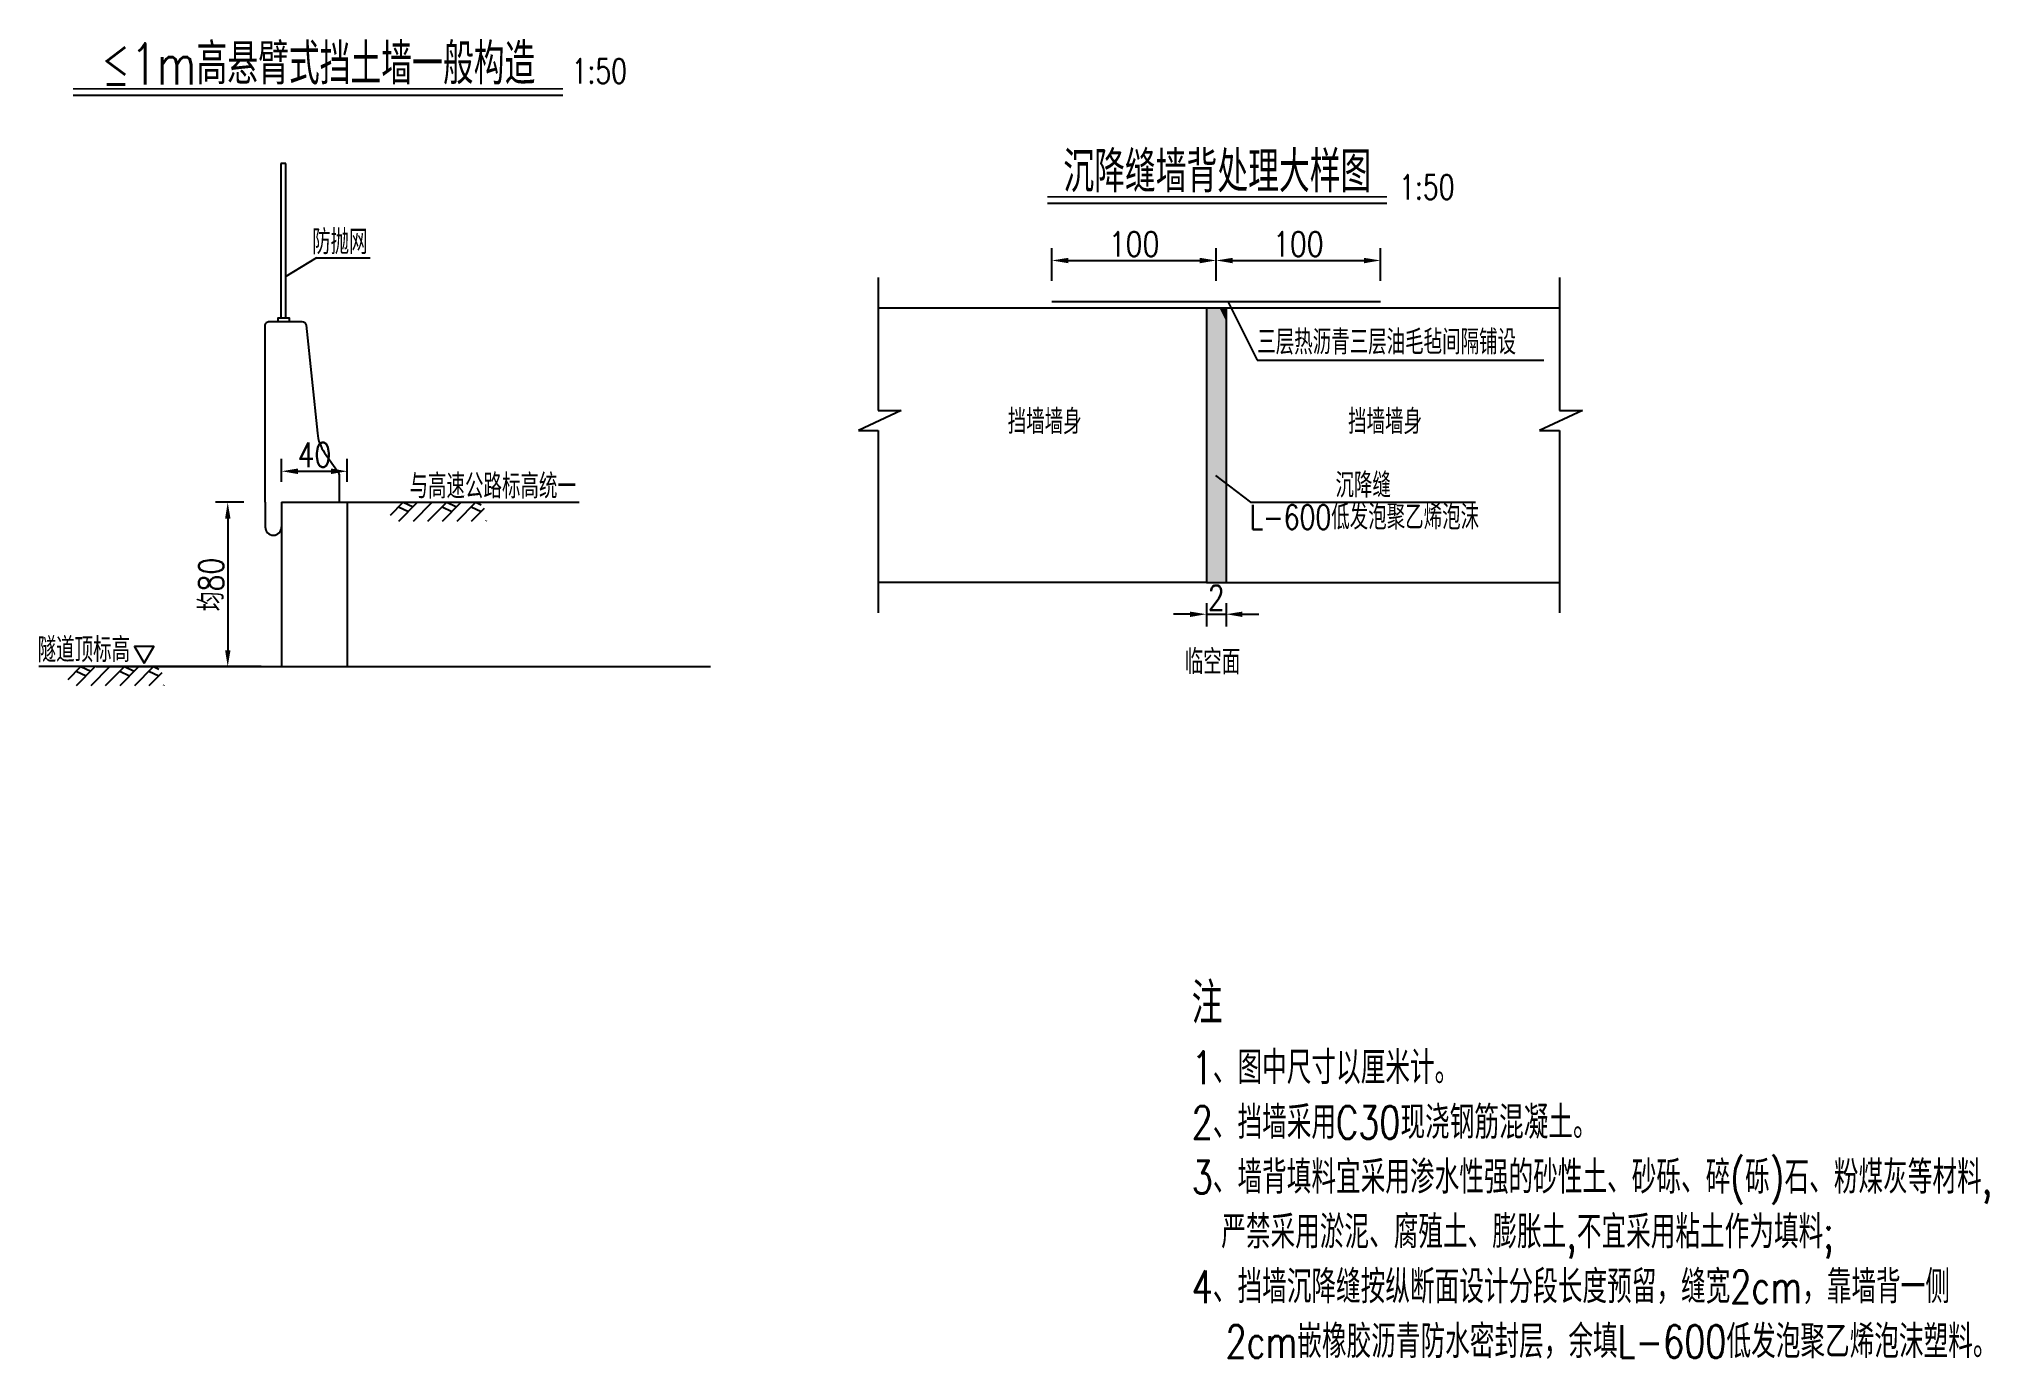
# Model space of a CAD drawing. Header units: millimetres. Extents: x -3117 to 3701, y -2325 to 2615.
# Drawn here: x 1241 to 2427, y -2325 to -1522 of the extents above; entities that cross this region are included whole.
import ezdxf
from ezdxf.enums import TextEntityAlignment as Align

# ---------------------------------------------------------------- set-up
doc = ezdxf.new("R2010")
doc.units = ezdxf.units.MM
for name, color, linetype in [('DIM', 7, 'Continuous'), ('lk', 1, 'Continuous'), ('TEXT', 7, 'Continuous'), ('TK', 6, 'Continuous'), ('文字', 7, 'Continuous'), ('标注', 4, 'Continuous'), ('钢筋', 6, 'Continuous')]:
    doc.layers.add(name, color=color, linetype=linetype)
doc.styles.add('standard5', font='simplex1.shx', dxfattribs={"width": 0.75, "bigfont": 'hztxt.shx'})
doc.styles.add('XGhz', font='simplex1.shx', dxfattribs={"width": 0.8, "bigfont": 'hztxt.shx'})
doc.styles.add('XGsz', font='simplex1.shx', dxfattribs={"width": 0.8, "bigfont": 'hztxt.shx'})
doc.dimstyles.new('STANDARD50', dxfattribs={"dimscale": 5, "dimtxt": 3, "dimasz": 2, "dimexe": 1.5, "dimexo": 2.5, "dimgap": 0.5, "dimtad": 1, "dimdec": 0, "dimrnd": 0.1, "dimzin": 0, "dimdsep": 46, "dimtxsty": 'XGsz', "dimcen": 0.09, "dimdle": 1, "dimclrd": 256, "dimclre": 256, "dimclrt": 256, "dimadec": 0, "dimazin": 0, "dimtfac": 1, "dimtdec": 0, "dimtix": 1, "dimtmove": 2, "dimatfit": 3, "dimfxl": 0, "dimtolj": 1, "dimtzin": 0, "dimlwd": -1, "dimlwe": -1, "dimarcsym": 0})

msp = doc.modelspace()

# ---------------------------------------------------------------- texts
at = {"layer": 'TEXT', "width": 0.75}
for s, height, style, p in [('≤1m高悬臂式挡土墙一般构造', 25, 'XGhz', (1410.9, -1535.9)), ('1:50', 15, 'XGsz', (1581.9, -1541.5)), ('沉降缝墙背处理大样图', 25, 'XGhz', (1958.1, -1601.5)), ('1:50', 15, 'XGsz', (2085.6, -1612.1))]:
    msp.add_text(s, height=height, dxfattribs=dict(at, style=style)).set_placement(p, align=Align.MIDDLE)
at = {"layer": '文字', "style": 'XGhz', "width": 0.75}
for s, p in [('防抛网', (1407.1, -1653)), ('三层热沥青三层油毛毡间隔铺设', (1982.4, -1714)), ('挡墙墙身', (1830.5, -1762.4)), ('挡墙墙身', (2037.7, -1762.4)), ('与高速公路标高统一', (1466.4, -1801.7)), ('沉降缝', (2030, -1801.1)), ('隧道顶标高', (1240, -1901.3)), ('临空面', (1938.3, -1908.6))]:
    msp.add_text(s, height=15, dxfattribs=at).set_placement(p)
msp.add_text('L-600低发泡聚乙烯泡沫', height=15, dxfattribs=at).set_placement((2047.6, -1812.3), align=Align.MIDDLE)
at = {"layer": '文字', "insert": (1941.5, -2096.4), "char_height": 20, "width": 491.727, "attachment_point": 1, "style": 'standard5'}
msp.add_mtext('\\pl1;{\\H1.25x;注\\P\\pi1;}1、图中尺寸以厘米计。\\P\\pi-18,l19;2、挡墙采用C30现浇钢筋混凝土。\\P3、墙背填料宜采用渗水性强的砂性土、砂砾、碎(砾)石、粉煤灰等材料,严禁采用淤泥、腐殖土、膨胀土,不宜采用粘土作为填料;\\P4、挡墙沉降缝按纵断面设计分段长度预留，缝宽2cm，靠墙背一侧\\P  2cm嵌橡胶沥青防水密封层，余填L-600低发泡聚乙烯泡沫塑料。', dxfattribs=at)

# ---------------------------------------------------------------- blocks, each defined once
blk = doc.blocks.new('*D77')
at = {"layer": 'DEFPOINTS', "color": 0}
for p in [(1428.5, -1785.1), (1388.5, -1804), (1428.5, -1804)]:
    blk.add_point(p, dxfattribs=at)
at = {"layer": '标注'}
for p, q in [((1388.5, -1791.5), (1388.5, -1777.6)), ((1428.5, -1791.5), (1428.5, -1777.6)), ((1398.5, -1785.1), (1418.5, -1785.1))]:
    blk.add_line(p, q, dxfattribs=at)
for points in [[(1398.5, -1783.4), (1398.5, -1786.8), (1388.5, -1785.1)], [(1418.5, -1783.4), (1418.5, -1786.8), (1428.5, -1785.1)]]:
    blk.add_solid(points, dxfattribs=at)
at = {"layer": '标注', "insert": (1408.5, -1775.1), "char_height": 15, "attachment_point": 5, "style": 'XGsz'}
blk.add_mtext('\\A1;40', dxfattribs=at)
blk = doc.blocks.new('*D66')
at = {"layer": 'DEFPOINTS', "color": 0}
for p in [(1378.1, -1804), (1355.7, -1904), (1388.5, -1904)]:
    blk.add_point(p, dxfattribs=at)
at = {"layer": '标注'}
for p, q in [((1365.6, -1804), (1348.2, -1804)), ((1355.7, -1814), (1355.7, -1894)), ((1376, -1904), (1348.2, -1904))]:
    blk.add_line(p, q, dxfattribs=at)
for points in [[(1354.1, -1814), (1357.4, -1814), (1355.7, -1804)], [(1354.1, -1894), (1357.4, -1894), (1355.7, -1904)]]:
    blk.add_solid(points, dxfattribs=at)
at = {"layer": '标注', "insert": (1345.7, -1854), "char_height": 15, "attachment_point": 5, "rotation": 90, "style": 'XGsz'}
blk.add_mtext('\\A1;均80', dxfattribs=at)
blk = doc.blocks.new('*D78')
at = {"layer": 'DEFPOINTS', "color": 0}
for p in [(1957.4, -1656.8), (1857.4, -1681.8), (1957.4, -1681.8)]:
    blk.add_point(p, dxfattribs=at)
at = {"layer": '标注'}
for p, q in [((1857.4, -1669.3), (1857.4, -1649.3)), ((1867.4, -1656.8), (1947.4, -1656.8)), ((1957.4, -1669.3), (1957.4, -1649.3))]:
    blk.add_line(p, q, dxfattribs=at)
for points in [[(1867.4, -1655.2), (1867.4, -1658.5), (1857.4, -1656.8)], [(1947.4, -1655.2), (1947.4, -1658.5), (1957.4, -1656.8)]]:
    blk.add_solid(points, dxfattribs=at)
at = {"layer": '标注', "insert": (1907.4, -1646.8), "char_height": 15, "attachment_point": 5, "style": 'XGsz'}
blk.add_mtext('\\A1;100', dxfattribs=at)
blk = doc.blocks.new('*D79')
at = {"layer": 'DEFPOINTS', "color": 0}
for p in [(2057.4, -1656.8), (1957.4, -1681.8), (2057.4, -1681.8)]:
    blk.add_point(p, dxfattribs=at)
at = {"layer": '标注'}
for p, q in [((1957.4, -1669.3), (1957.4, -1649.3)), ((1967.4, -1656.8), (2047.4, -1656.8)), ((2057.4, -1669.3), (2057.4, -1649.3))]:
    blk.add_line(p, q, dxfattribs=at)
for points in [[(1967.4, -1655.2), (1967.4, -1658.5), (1957.4, -1656.8)], [(2047.4, -1655.2), (2047.4, -1658.5), (2057.4, -1656.8)]]:
    blk.add_solid(points, dxfattribs=at)
at = {"layer": '标注', "insert": (2007.4, -1646.8), "char_height": 15, "attachment_point": 5, "style": 'XGsz'}
blk.add_mtext('\\A1;100', dxfattribs=at)
blk = doc.blocks.new('*D80')
at = {"layer": 'DEFPOINTS', "color": 0}
for p in [(1951.4, -1852.9), (1963.4, -1852.9), (1963.4, -1872.1)]:
    blk.add_point(p, dxfattribs=at)
at = {"layer": '标注'}
for p, q in [((1941.4, -1872.1), (1931.4, -1872.1)), ((1951.4, -1865.4), (1951.4, -1879.6)), ((1951.4, -1872.1), (1963.4, -1872.1)), ((1963.4, -1865.4), (1963.4, -1879.6)), ((1973.4, -1872.1), (1983.4, -1872.1))]:
    blk.add_line(p, q, dxfattribs=at)
for points in [[(1941.4, -1870.5), (1941.4, -1873.8), (1951.4, -1872.1)], [(1973.4, -1870.5), (1973.4, -1873.8), (1963.4, -1872.1)]]:
    blk.add_solid(points, dxfattribs=at)
at = {"layer": '标注', "insert": (1957.4, -1862.1), "char_height": 15, "attachment_point": 5, "style": 'XGsz'}
blk.add_mtext('\\A1;2', dxfattribs=at)
blk = doc.blocks.new('A$C17E53992')
blk.add_line((-10, 0), (-10, -15))
blk.add_lwpolyline([(-10, 0), (-10, 107.5, -0.414214), (-7.5, 110), (12.4, 110, -0.383979), (14.9, 107.8), (21.8, 42, 0.126333), (26.2, 30.1), (34.6, 18.1, -0.152923), (35, 16.7), (35, 0)], format="xyb")
blk.add_arc((-5, -15), 5, 180, 0)

# ---------------------------------------------------------------- dimensions: what is measured, and where the dimension line sits
at = {"layer": '标注'}
for base, p1, p2, picture, middle in [((1957.4, -1656.8), (1857.4, -1681.8), (1957.4, -1681.8), '*D78', (1907.4, -1646.8)), ((2057.4, -1656.8), (1957.4, -1681.8), (2057.4, -1681.8), '*D79', (2007.4, -1646.8)), ((1428.5, -1785.1), (1388.5, -1804), (1428.5, -1804), '*D77', (1408.5, -1775.1))]:
    dim = msp.add_linear_dim(base=base, p1=p1, p2=p2, dimstyle='STANDARD50', dxfattribs=at)
    dim.commit()
    dim.dimension.update_dxf_attribs({"geometry": picture, "text_midpoint": middle})
dim = msp.add_linear_dim(base=(1355.7, -1904), p1=(1378.1, -1804), p2=(1388.5, -1904), angle=90, text='均80', dimstyle='STANDARD50', dxfattribs=at)
dim.commit()
dim.dimension.update_dxf_attribs({"geometry": '*D66', "text_midpoint": (1345.7, -1854)})
dim = msp.add_linear_dim(base=(1963.4, -1872.1), p1=(1951.4, -1852.9), p2=(1963.4, -1852.9), text='2', dimstyle='STANDARD50', dxfattribs=at)
dim.commit()
dim.dimension.update_dxf_attribs({"geometry": '*D80', "text_midpoint": (1957.4, -1862.1)})

# ---------------------------------------------------------------- hatches: boundary and pattern name
at = {"layer": 'DIM'}
h = msp.add_hatch(dxfattribs=at)
h.set_pattern_fill('ANSI31', color=8, scale=50, style=0)
h.set_pattern_definition([(45, (1155.1725, -1112.5205), (-4.419417, 4.419417), [])])
edge = h.paths.add_edge_path()
edge.add_line((1511.4, -1804), (1454.7, -1804))
edge.add_line((1454.7, -1804), (1454.7, -1815.4))
edge.add_line((1454.7, -1815.4), (1513.3, -1815.4))
h = msp.add_hatch(dxfattribs=at)
h.set_pattern_fill('ANSI31', color=8, scale=50, style=0)
h.set_pattern_definition([(45, (958.967, -1212.5205), (-4.419417, 4.419417), [])])
edge = h.paths.add_edge_path()
edge.add_line((1315.2, -1904), (1258.5, -1904))
edge.add_line((1258.5, -1904), (1258.5, -1915.4))
edge.add_line((1258.5, -1915.4), (1317.1, -1915.4))
at = {"layer": 'lk'}
for points in [[(1963.4, -1693.8), (1959.3, -1685.6), (1951.4, -1685.6), (1951.4, -1852.9), (1963.4, -1852.9)], [(1963.4, -1685.6), (1959.3, -1685.6), (1963.4, -1693.8)]]:
    msp.add_hatch(color=256, dxfattribs=at).paths.add_polyline_path(points)

# ---------------------------------------------------------------- linework, layer by layer
for p, q in [((1391, -1597.7), (1388.1, -1597.7)), ((1388.1, -1597.7), (1388.1, -1692)), ((1391, -1692), (1391, -1597.7)), ((1409.8, -1655.2), (1391, -1666.6)), ((1409.8, -1655.2), (1442.5, -1655.2)), ((1275.6, -1904), (1649.5, -1904))]:
    msp.add_line(p, q)
msp.add_lwpolyline([(1386.2, -1694), (1393.3, -1694), (1393.3, -1692), (1386.2, -1692)], close=True)
at = {"layer": 'DIM', "color": 8}
for p, q in [((1428.5, -1804), (1569.6, -1804)), ((1459.7, -1806.8), (1465.7, -1809.6)), ((1462.5, -1804), (1468.5, -1806.8)), ((1486.2, -1806.8), (1492.2, -1809.6)), ((1489, -1804), (1495, -1806.8)), ((1503.9, -1806.8), (1509.9, -1809.6)), ((1506.7, -1804), (1510, -1805.5)), ((1355.5, -1904), (1240.8, -1904)), ((1263.5, -1906.8), (1269.5, -1909.6)), ((1266.3, -1904), (1272.3, -1906.8)), ((1290, -1906.8), (1296, -1909.6)), ((1292.8, -1904), (1298.8, -1906.8)), ((1307.7, -1906.8), (1313.7, -1909.6)), ((1310.5, -1904), (1313.8, -1905.5))]:
    msp.add_line(p, q, dxfattribs=at)
at = {"layer": 'lk'}
for p, q in [((1857.4, -1681.8), (2057.4, -1681.8)), ((1751.7, -1685.6), (1951.4, -1685.6)), ((1951.4, -1685.6), (1951.4, -1852.9)), ((1951.4, -1685.6), (1963.4, -1685.6)), ((1963.4, -1685.6), (1963.4, -1852.9)), ((1963.4, -1685.6), (2166.3, -1685.6)), ((1388.5, -1804), (1428.5, -1804)), ((1388.5, -1804), (1388.5, -1904)), ((1428.5, -1804), (1428.5, -1904)), ((1951.4, -1852.9), (1751.7, -1852.9)), ((1951.4, -1852.9), (1963.4, -1852.9)), ((1963.4, -1852.9), (2166.3, -1852.9))]:
    msp.add_line(p, q, dxfattribs=at)
at = {"layer": 'TK', "color": 7}
for p, q in [((1261.6, -1556.3), (1559.7, -1556.3)), ((1854.7, -1621.9), (2061.3, -1621.9))]:
    msp.add_line(p, q, dxfattribs=at)
at = {"layer": '文字'}
msp.add_lwpolyline([(1304.9, -1901.8), (1310.7, -1891.7), (1299, -1891.7)], close=True, dxfattribs=at)
at = {"layer": '标注'}
for p, q in [((1751.7, -1667.1), (1751.7, -1748.2)), ((2166.3, -1667.1), (2166.3, -1748.2)), ((1964.5, -1681.8), (1982.3, -1717.5)), ((1982.3, -1717.5), (2156.9, -1717.5)), ((1765.6, -1748.2), (1739.6, -1760.3)), ((1751.7, -1748.2), (1765.6, -1748.2)), ((2180.3, -1748.2), (2154.2, -1760.3)), ((2166.3, -1748.2), (2180.3, -1748.2)), ((1739.6, -1760.3), (1751.7, -1760.3)), ((1751.7, -1760.3), (1751.7, -1871.3)), ((2154.2, -1760.3), (2166.3, -1760.3)), ((2166.3, -1760.3), (2166.3, -1871.3)), ((1957, -1787.6), (1978.3, -1803.9)), ((1978.3, -1803.9), (2115.2, -1803.9))]:
    msp.add_line(p, q, dxfattribs=at)
at = {"layer": '钢筋', "const_width": 1}
for points in [[(1261.6, -1552.4), (1559.7, -1552.4)], [(1854.7, -1618), (2061.3, -1618)]]:
    msp.add_lwpolyline(points, dxfattribs=at)

# ---------------------------------------------------------------- block references
msp.add_blockref('A$C17E53992', (1388.5, -1804))

msp.set_redraw_order([(e.dxf.handle, doc.entitydb.next_handle()) for e in msp.query("TEXT MTEXT ATTDEF DIMENSION ARC_DIMENSION")])  # texts and dimensions are drawn at this point

doc.saveas('drawing.dxf')
